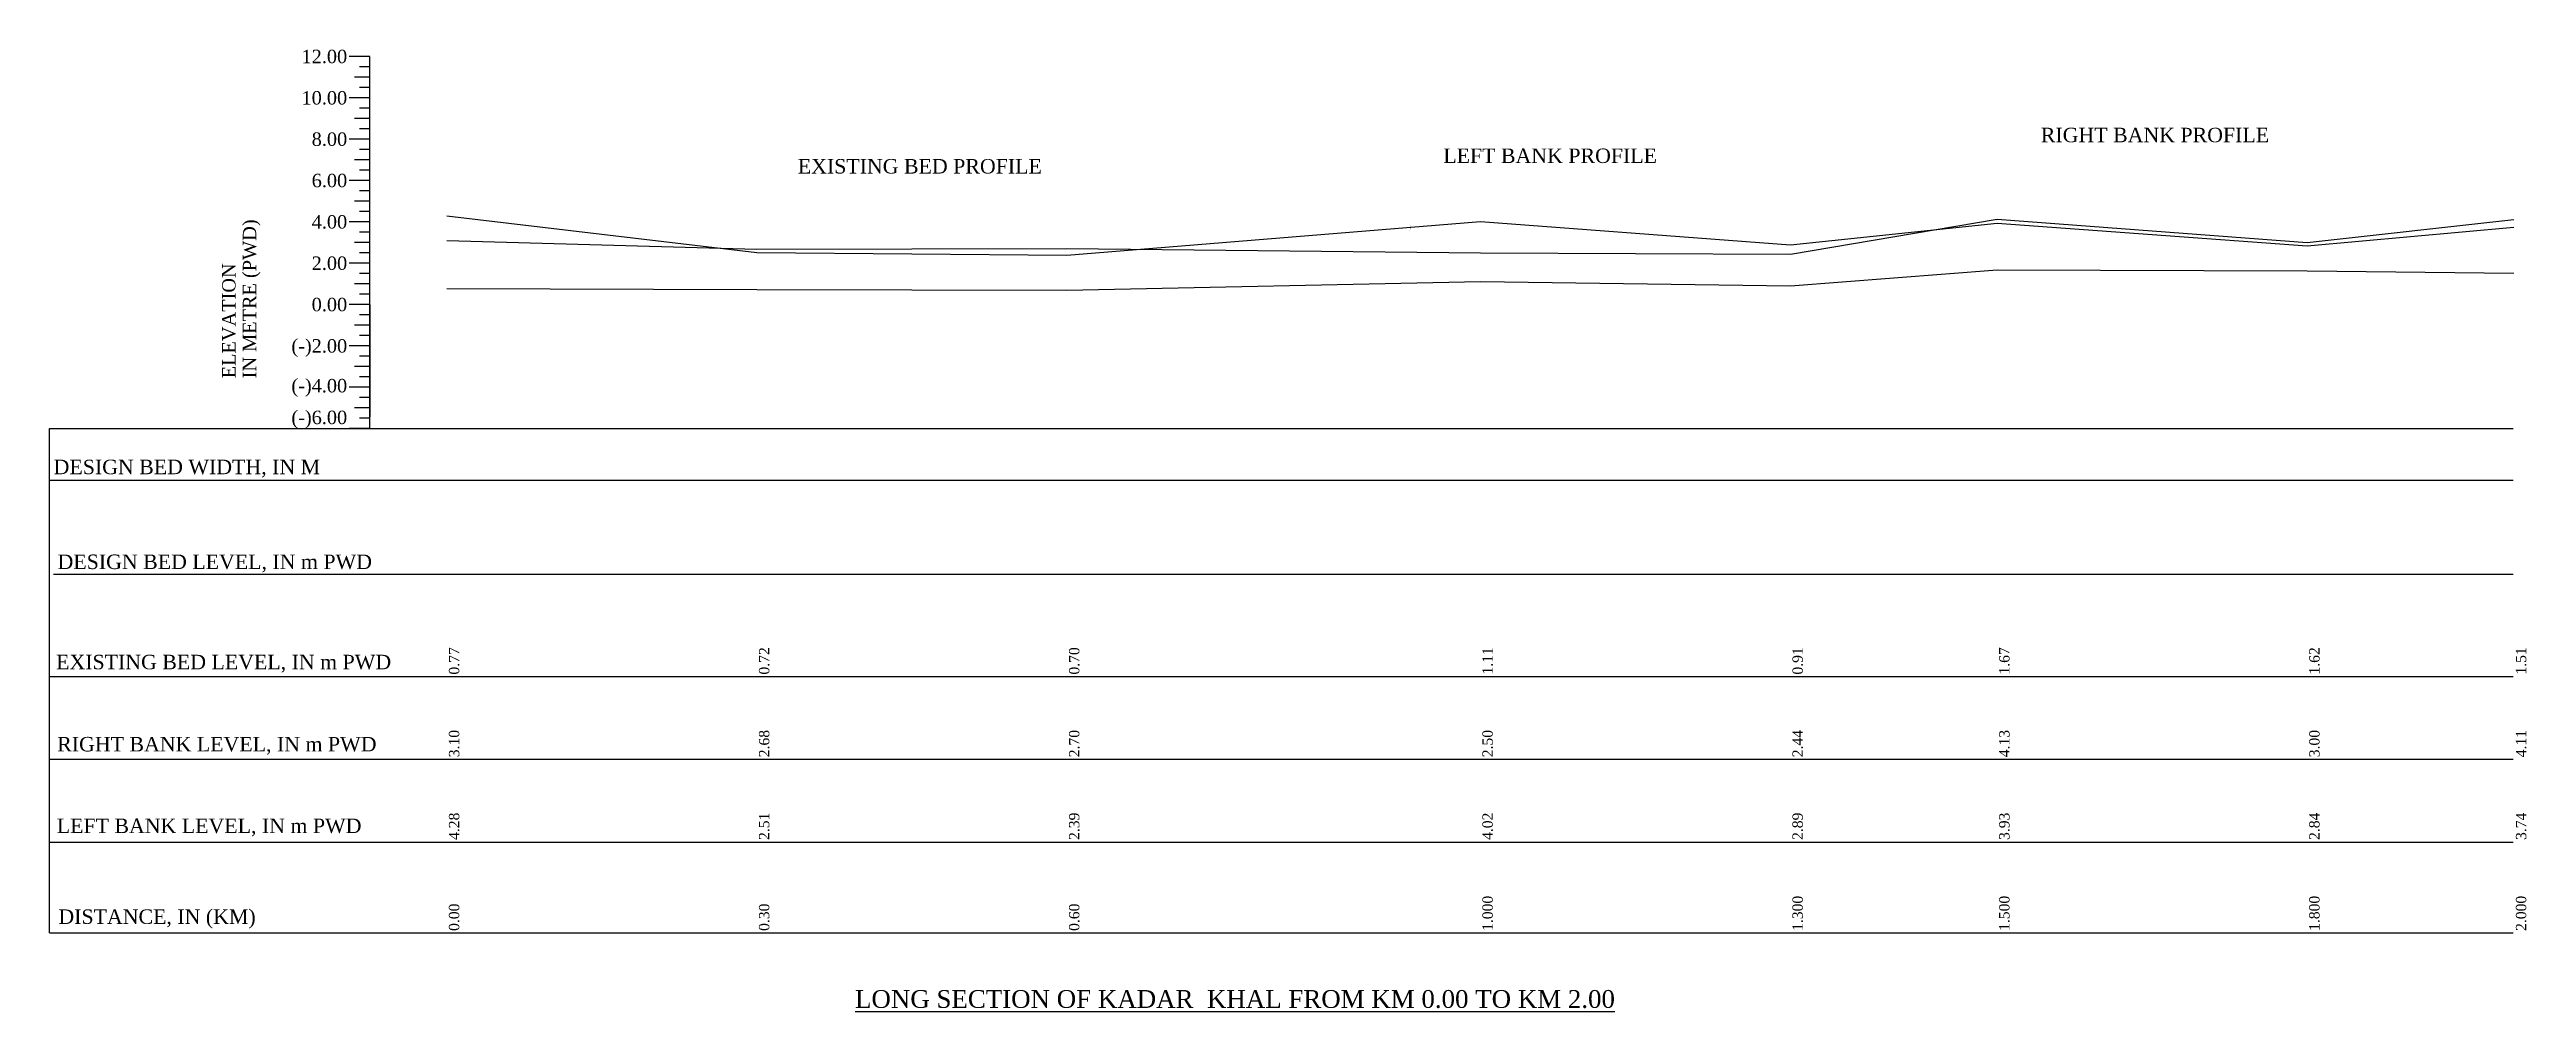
# Model space of a CAD drawing. Header units: metres. Extents: x -148477 to 168932, y -55673 to -2736.
# Drawn here: x -40181.4 to -40061.6, y -18736.3 to -18689.8 of the extents above; entities that cross this region are included whole.
import ezdxf
from ezdxf.enums import TextEntityAlignment as Align

# ---------------------------------------------------------------- set-up
doc = ezdxf.new("R2010")
doc.units = ezdxf.units.M
doc.styles.add('liza', font='times.ttf', dxfattribs={"height": 2})
doc.styles.get("Standard").update_dxf_attribs({"font": 'times.ttf'})

msp = doc.modelspace()

# ---------------------------------------------------------------- texts
at = {"color": 0, "lineweight": 30}
for s, p in [('12.00', (-40167.0286, -18690.4485)), ('10.00', (-40167.0286, -18692.4485)), ('8.00', (-40167.0286, -18694.4485)), ('6.00', (-40167.0286, -18696.4485)), ('4.00', (-40167.0286, -18698.4485)), ('2.00', (-40167.0286, -18700.4485)), ('0.00', (-40167.0286, -18702.4485)), ('(-)2.00', (-40167.0286, -18704.4485)), ('(-)4.00', (-40167.0286, -18706.3735)), ('(-)6.00', (-40167.0286, -18707.9078))]:
    msp.add_text(s, height=0.65, dxfattribs=at).set_placement(p, align=Align.RIGHT)
for s, p in [('IN METRE (PWD)', (-40171.4286, -18705.6935)), ('ELEVATION', (-40172.4286, -18705.6935))]:
    msp.add_text(s, height=0.65, rotation=90, dxfattribs=at).set_placement(p)
at = {"color": 6, "lineweight": 30, "insert": (-40085.0894, -18693.5718), "char_height": 0.7, "attachment_point": 1}
msp.add_mtext('RIGHT BANK PROFILE', dxfattribs=at)
at = {"color": 2, "lineweight": 30, "insert": (-40113.9985, -18694.5752), "char_height": 0.7, "attachment_point": 1}
msp.add_mtext('LEFT BANK PROFILE', dxfattribs=at)
at = {"color": 4, "lineweight": 30, "insert": (-40145.2278, -18695.0846), "char_height": 0.7, "attachment_point": 1}
msp.add_mtext('EXISTING BED PROFILE', dxfattribs=at)
at = {"color": 0, "lineweight": 30, "char_height": 0.7, "attachment_point": 1}
for s, insert in [('DESIGN BED WIDTH, IN M', (-40181.2308, -18709.6294)), ('DESIGN BED LEVEL, IN m PWD', (-40181.0401, -18714.2178)), ('EXISTING BED LEVEL, IN m PWD', (-40181.1108, -18719.0663)), ('RIGHT BANK LEVEL, IN m PWD', (-40181.0559, -18723.0413)), ('LEFT BANK LEVEL, IN m PWD', (-40181.0788, -18726.991)), ('DISTANCE, IN (KM)', (-40181.0004, -18731.3841))]:
    msp.add_mtext(s, dxfattribs=dict(at, insert=insert))
at = {"color": 3, "linetype": 'Continuous', "lineweight": -3, "ltscale": 0.5, "char_height": 0.5, "width": 2.15, "attachment_point": 1, "rotation": 90, "style": 'liza'}
for s, insert in [('0.77', (-40162.1069, -18720.0235)), ('0.72', (-40147.1069, -18720.0235)), ('0.70', (-40132.1069, -18720.0235)), ('1.11', (-40112.1069, -18720.0235)), ('0.91', (-40097.1069, -18720.0235)), ('1.67', (-40087.1069, -18720.0235)), ('1.62', (-40072.1069, -18720.0235)), ('1.51', (-40062.1069, -18720.0235)), ('3.10', (-40162.1069, -18724.0235)), ('2.68', (-40147.1069, -18724.0235)), ('2.70', (-40132.1069, -18724.0235)), ('2.50', (-40112.1069, -18724.0235)), ('2.44', (-40097.1069, -18724.0235)), ('4.13', (-40087.1069, -18724.0235)), ('3.00', (-40072.1069, -18724.0235)), ('4.11', (-40062.1069, -18724.0235)), ('4.28', (-40162.1069, -18728.0235)), ('2.51', (-40147.1069, -18728.0235)), ('2.39', (-40132.1069, -18728.0235)), ('4.02', (-40112.1069, -18728.0235)), ('2.89', (-40097.1069, -18728.0235)), ('3.93', (-40087.1069, -18728.0235)), ('2.84', (-40072.1069, -18728.0235)), ('3.74', (-40062.1069, -18728.0235)), ('1.000', (-40112.1069, -18732.4235)), ('1.300', (-40097.1069, -18732.4235)), ('1.500', (-40087.1069, -18732.4235)), ('1.800', (-40072.1069, -18732.4235)), ('2.000', (-40062.1069, -18732.4235)), ('0.00', (-40162.1069, -18732.4235)), ('0.30', (-40147.1069, -18732.4235)), ('0.60', (-40132.1069, -18732.4235))]:
    msp.add_mtext(s, dxfattribs=dict(at, insert=insert))
at = {"color": 0, "linetype": 'ByBlock', "lineweight": 30, "insert": (-40142.4596, -18735.2858), "char_height": 0.861585, "width": 43.932388, "attachment_point": 1}
msp.add_mtext('\\pi-861.6,l861.6,t3.705e+004;{\\LLONG SECTION OF KADAR  KHAL FROM KM 0.00 TO KM 2.00}', dxfattribs=at)

# ---------------------------------------------------------------- linework, layer by layer
at = {"color": 0, "lineweight": 30}
for p, q in [((-40165.9286, -18690.1235), (-40166.9286, -18690.1235)), ((-40165.9286, -18708.1235), (-40165.9286, -18690.1235)), ((-40165.9286, -18691.1235), (-40166.6786, -18691.1235)), ((-40165.9286, -18690.6235), (-40166.4286, -18690.6235)), ((-40165.9286, -18692.1235), (-40166.9286, -18692.1235)), ((-40165.9286, -18692.1235), (-40166.9286, -18692.1235)), ((-40165.9286, -18692.1235), (-40166.9286, -18692.1235)), ((-40165.9286, -18691.6235), (-40166.4286, -18691.6235)), ((-40165.9286, -18692.6235), (-40166.4286, -18692.6235)), ((-40165.9286, -18693.1235), (-40166.6786, -18693.1235)), ((-40165.9286, -18693.6235), (-40166.4286, -18693.6235)), ((-40165.9286, -18694.1235), (-40166.9286, -18694.1235)), ((-40165.9286, -18694.1235), (-40166.9286, -18694.1235)), ((-40165.9286, -18694.6235), (-40166.4286, -18694.6235)), ((-40165.9286, -18694.6235), (-40166.4286, -18694.6235)), ((-40165.9286, -18696.1235), (-40166.9286, -18696.1235)), ((-40165.9286, -18695.1235), (-40166.6786, -18695.1235)), ((-40165.9286, -18695.1235), (-40166.6786, -18695.1235)), ((-40165.9286, -18695.6235), (-40166.4286, -18695.6235)), ((-40165.9286, -18697.1235), (-40166.6786, -18697.1235)), ((-40165.9286, -18696.6235), (-40166.4286, -18696.6235)), ((-40165.9286, -18698.1235), (-40166.9286, -18698.1235)), ((-40165.9286, -18697.6235), (-40166.4286, -18697.6235)), ((-40165.9286, -18698.6235), (-40166.4286, -18698.6235)), ((-40165.9286, -18699.1235), (-40166.6786, -18699.1235)), ((-40165.9286, -18699.6235), (-40166.4286, -18699.6235)), ((-40165.9286, -18700.1235), (-40166.9286, -18700.1235)), ((-40165.9286, -18700.6235), (-40166.4286, -18700.6235)), ((-40165.9286, -18702.1235), (-40166.9286, -18702.1235)), ((-40165.9286, -18701.1235), (-40166.6786, -18701.1235)), ((-40165.9286, -18701.6235), (-40166.4286, -18701.6235)), ((-40165.9286, -18703.1235), (-40166.6786, -18703.1235)), ((-40165.9286, -18702.6235), (-40166.4286, -18702.6235)), ((-40165.9286, -18704.1235), (-40166.9286, -18704.1235)), ((-40165.9286, -18703.6235), (-40166.4286, -18703.6235)), ((-40165.9286, -18704.6235), (-40166.4286, -18704.6235)), ((-40165.9286, -18705.1235), (-40166.6786, -18705.1235)), ((-40165.9286, -18705.6235), (-40166.4286, -18705.6235)), ((-40165.9286, -18706.1235), (-40166.9286, -18706.1235)), ((-40165.9286, -18706.6235), (-40166.4286, -18706.6235)), ((-40181.4286, -18708.1235), (-40062.2343, -18708.1235)), ((-40165.9286, -18708.1235), (-40166.9286, -18708.1235)), ((-40165.9286, -18707.1235), (-40166.6786, -18707.1235)), ((-40165.9286, -18707.6235), (-40166.4286, -18707.6235)), ((-40181.4286, -18710.6181), (-40062.2343, -18710.6181)), ((-40181.2343, -18715.1706), (-40062.2343, -18715.1706)), ((-40181.4286, -18732.5235), (-40062.2343, -18732.5235))]:
    msp.add_line(p, q, dxfattribs=at)
at = {"lineweight": 30}
for p, q in [((-40165.9286, -18702.1235), (-40165.9286, -18707.5535)), ((-40181.4286, -18732.5235), (-40181.4286, -18708.1235)), ((-40181.4286, -18720.1235), (-40062.2343, -18720.1235)), ((-40181.4286, -18724.1235), (-40062.2343, -18724.1235)), ((-40181.4286, -18728.1235), (-40062.2343, -18728.1235))]:
    msp.add_line(p, q, dxfattribs=at)
at = {"color": 6, "lineweight": 30}
msp.add_lwpolyline([(-40085.2123, -18693.9112, 0, 0, 0), (-40086.3686, -18693.9174, 0, 0, 0), (-40086.9881, -18696.9086, 0.2996, 0, 0), (-40087.2173, -18698.044, 0, 0, 0)], format="xyseb", dxfattribs=at)
at = {"color": 2, "lineweight": 30}
msp.add_lwpolyline([(-40114.0634, -18694.9513, 0, 0, 0), (-40114.7685, -18694.951, 0, 0, 0), (-40115.3228, -18697.3006, 0.2996, 0, 0), (-40115.5996, -18698.3826, 0, 0, 0)], format="xyseb", dxfattribs=at)
at = {"color": 4, "lineweight": 30}
msp.add_lwpolyline([(-40145.3593, -18695.5, 0, 0, 0), (-40146.2313, -18695.4808, 0, 0, 0), (-40147.2069, -18699.6105, 0.2996, 0, 0), (-40147.5004, -18700.8597, 0, 0, 0)], format="xyseb", dxfattribs=at)
at = {"color": 0, "lineweight": 30}
msp.add_lwpolyline([(-40170.9286, -18705.8235, 0, 0, 0), (-40170.9286, -18698.0768, 0.2767, 0, 0), (-40170.9286, -18697.5235, 0, 0, 0)], format="xyseb", dxfattribs=at)
at = {"color": 3, "linetype": 'Continuous', "lineweight": -3, "ltscale": 0.5}
msp.add_lwpolyline([(-40162.2069, -18697.8395), (-40147.2069, -18699.6105), (-40132.2069, -18699.7315), (-40112.2069, -18698.1045), (-40097.2069, -18699.2375), (-40087.2069, -18698.1905), (-40072.2069, -18699.2845), (-40062.2069, -18698.3865)], dxfattribs=at)
at = {"color": 1, "linetype": 'Continuous', "lineweight": -3, "ltscale": 0.5}
msp.add_lwpolyline([(-40162.2069, -18699.0195), (-40147.2069, -18699.4485), (-40132.2069, -18699.4185), (-40112.2069, -18699.6215), (-40097.2069, -18699.6805), (-40087.2069, -18697.9925), (-40072.2069, -18699.1255), (-40062.2069, -18698.0115)], dxfattribs=at)
at = {"color": 4, "linetype": 'Continuous', "lineweight": -3, "ltscale": 0.5}
msp.add_lwpolyline([(-40162.2069, -18701.3495), (-40147.2069, -18701.3985), (-40132.2069, -18701.4255), (-40112.2069, -18701.0145), (-40097.2069, -18701.2105), (-40087.2069, -18700.4495), (-40072.2069, -18700.5005), (-40062.2069, -18700.6085)], dxfattribs=at)

msp.set_redraw_order([(e.dxf.handle, doc.entitydb.next_handle()) for e in msp.query("TEXT MTEXT ATTDEF DIMENSION ARC_DIMENSION")])  # texts and dimensions are drawn at this point

doc.saveas('drawing.dxf')
